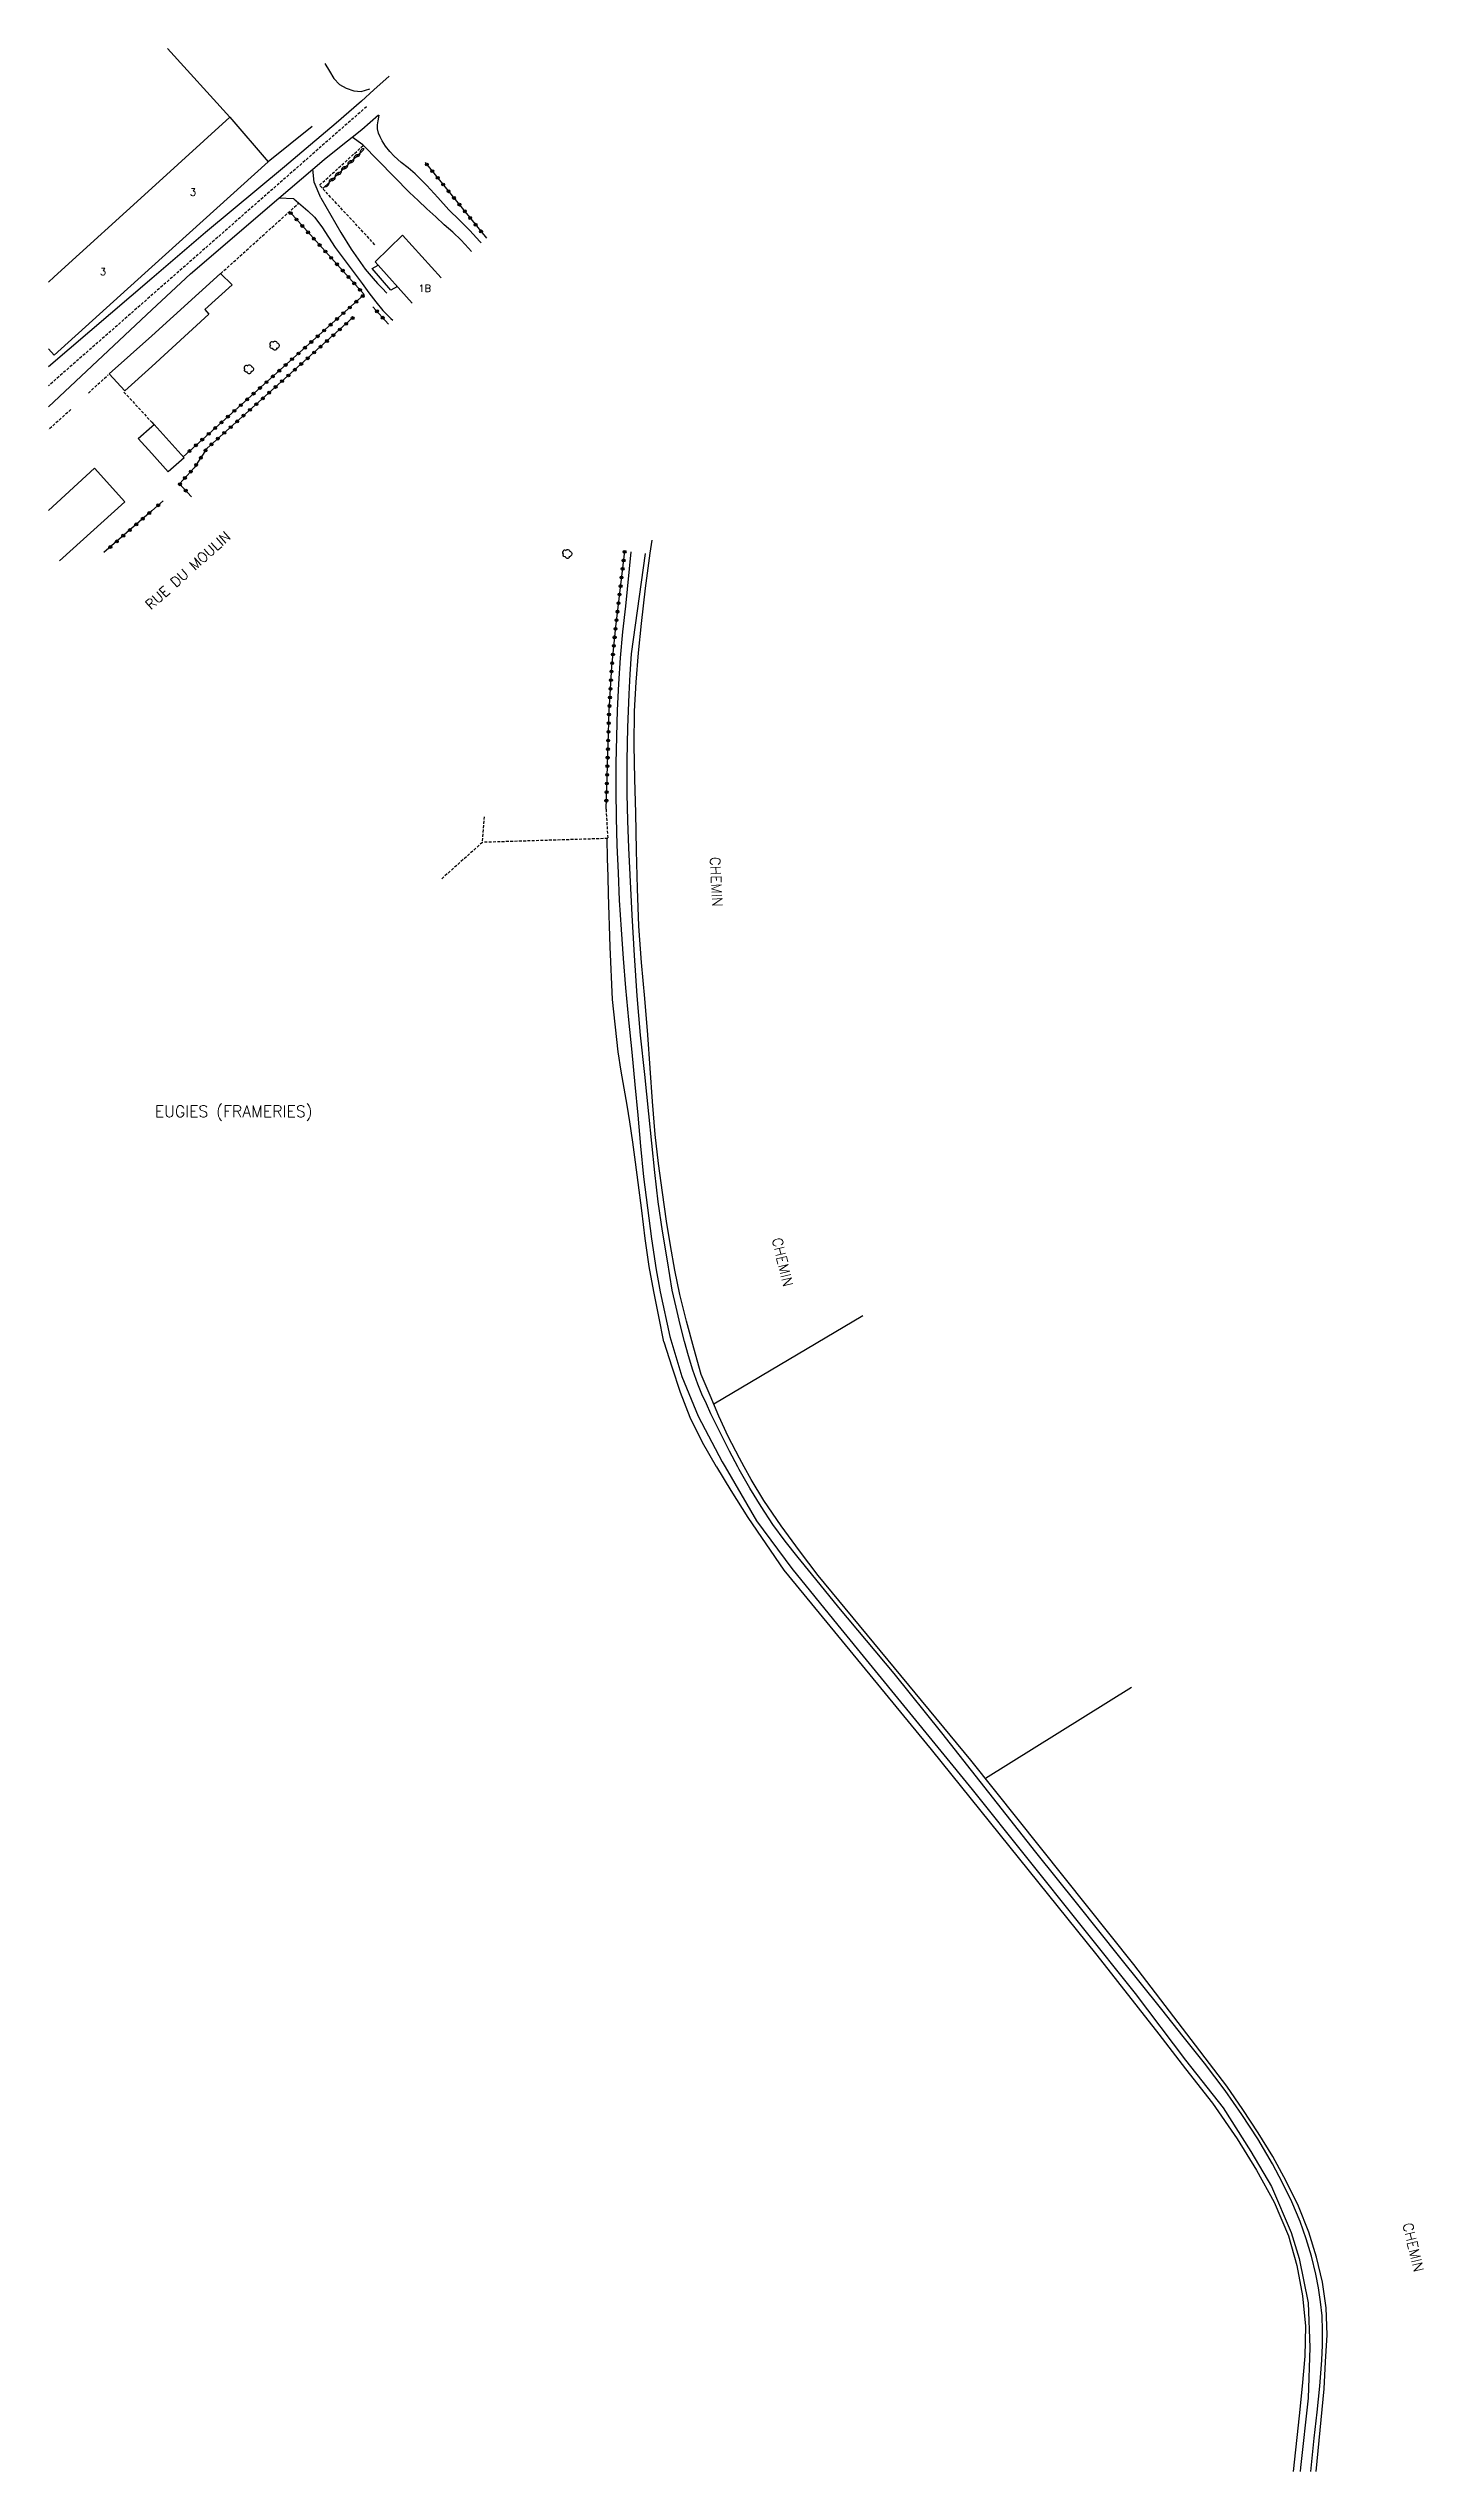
# Model space of a CAD drawing. Header units: millimetres. Extents: x 115000 to 116000, y 119000 to 119994.
# Drawn here: x 115000 to 115239.6, y 119000 to 119422.1 of the extents above; entities that cross this region are included whole.
import ezdxf
from ezdxf.enums import TextEntityAlignment as Align

# ---------------------------------------------------------------- set-up
doc = ezdxf.new("R2010")
doc.units = ezdxf.units.MM
doc.linetypes.add('DASHED', pattern=[0.75, 0.5, -0.25])
doc.layers.get('0').update_dxf_attribs({"linetype": 'CONTINUOUS'})
for name, color, linetype in [('W0001', 6, 'DASHED'), ('W0008', 7, 'CONTINUOUS'), ('W0017', 7, 'CONTINUOUS'), ('W0071', 7, 'CONTINUOUS'), ('W0101', 7, 'CONTINUOUS'), ('W0104', 1, 'CONTINUOUS'), ('W0112', 1, 'DASHED'), ('W0300', 7, 'CONTINUOUS'), ('W0310', 3, 'CONTINUOUS'), ('W0323', 7, 'CONTINUOUS'), ('W0330', 7, 'CONTINUOUS'), ('W0980', 7, 'CONTINUOUS'), ('W0989', 7, 'CONTINUOUS'), ('W0991', 7, 'CONTINUOUS'), ('W1102', 7, 'CONTINUOUS')]:
    doc.layers.add(name, color=color, linetype=linetype)
doc.styles.get("Standard").update_dxf_attribs({"font": 'romans.shx', "width": 0.85})

msp = doc.modelspace()

# ---------------------------------------------------------------- texts
at = {"layer": 'W0980'}
msp.add_text('EUGIES (FRAMERIES)', height=2, dxfattribs=at).set_placement((115032.27, 119236.8), align=Align.MIDDLE)
at = {"layer": 'W0989'}
for s, rotation, p in [('RUE DU MOULIN', 41.9832, (115017.86, 119324.2)), ('CHEMIN', 272.869, (115115.26, 119281.25)), ('CHEMIN', 283.4994, (115126.05, 119214.69)), ('CHEMIN', 283.4994, (115235.92, 119043.09))]:
    msp.add_text(s, height=1.75, rotation=rotation, dxfattribs=at).set_placement(p)
at = {"layer": 'W0991'}
for s, p in [('3', (115025.21, 119397.08)), ('3', (115009.53, 119383.23)), ('1B', (115065.54, 119380.33))]:
    msp.add_text(s, height=1.25, dxfattribs=at).set_placement(p, align=Align.MIDDLE_CENTER)

# ---------------------------------------------------------------- blocks, each defined once
blk = doc.blocks.new('T300')
for p, q in [((-0.8, 0.51), (-0.86, 0.34)), ((-0.86, 0.34), (-0.86, 0.17)), ((-0.86, 0.17), (-0.74, 0.06)), ((-0.69, 0.63), (-0.8, 0.51)), ((-0.8, -0.06), (-0.74, 0.06)), ((-0.74, 0.06), (-0.69, 0.11)), ((-0.57, 0.69), (-0.69, 0.63)), ((-0.46, 0.69), (-0.57, 0.69)), ((-0.29, 0.63), (-0.46, 0.69)), ((-0.29, 0.63), (-0.17, 0.74)), ((-0.23, 0.57), (-0.29, 0.63)), ((-0.17, 0.74), (-0.06, 0.8)), ((-0.06, 0.8), (0.06, 0.8)), ((0.06, 0.8), (0.23, 0.74)), ((0.23, 0.74), (0.34, 0.63)), ((0.34, 0.63), (0.4, 0.51)), ((0.46, 0.46), (0.34, 0.46)), ((0.4, 0.51), (0.4, 0.46)), ((0.57, 0.4), (0.46, 0.46)), ((0.57, 0.4), (0.69, 0.29)), ((0.69, 0.29), (0.74, 0.17)), ((0.74, 0.06), (0.69, -0.17)), ((0.74, 0.17), (0.74, 0.06)), ((-0.8, -0.17), (-0.8, -0.06)), ((-0.8, -0.23), (-0.8, -0.17)), ((-0.74, -0.34), (-0.8, -0.23)), ((-0.69, -0.4), (-0.74, -0.34)), ((-0.51, -0.46), (-0.69, -0.4)), ((-0.4, -0.46), (-0.51, -0.46)), ((-0.4, -0.46), (-0.34, -0.46)), ((-0.34, -0.46), (-0.34, -0.4)), ((-0.34, -0.51), (-0.34, -0.46)), ((-0.29, -0.63), (-0.34, -0.51)), ((-0.17, -0.74), (-0.29, -0.63)), ((-0.06, -0.8), (-0.17, -0.74)), ((0.06, -0.8), (-0.06, -0.8)), ((0.17, -0.74), (0.06, -0.8)), ((0.23, -0.69), (0.17, -0.74)), ((0.29, -0.46), (0.23, -0.46)), ((0.29, -0.63), (0.23, -0.69)), ((0.46, -0.4), (0.29, -0.46)), ((0.34, -0.51), (0.29, -0.63)), ((0.34, -0.51), (0.34, -0.46)), ((0.57, -0.34), (0.46, -0.4)), ((0.63, -0.29), (0.57, -0.34)), ((0.69, -0.17), (0.63, -0.29))]:
    blk.add_line(p, q)
blk = doc.blocks.new('t323o')
at = {"color": 0, "linetype": 'Continuous'}
for radius in [0.25, 0.15]:
    blk.add_circle((0, 0), radius, dxfattribs=at)
blk = doc.blocks.new('t310o')
at = {"color": 0, "linetype": 'Continuous'}
for centre, start, end in [((-0.5, 0.38), 216.8699, 323.1304), ((0.5, -0.37), 36.8699, 143.1303)]:
    blk.add_arc(centre, 0.625, start, end, dxfattribs=at)

# ---------------------------------------------------------------- linework, layer by layer
at = {"layer": 'W0001'}
msp.add_lwpolyline([(115055.42, 119411.96), (115000, 119363.33)], dxfattribs=at)
at = {"layer": 'W0008'}
for points in [[(115059.34, 119417.28), (115059.34, 119417.28), (115059.34, 119417.28), (115056.68, 119414.9), (115054.57, 119412.95), (115050.14, 119409.08), (115045.63, 119405.29), (115041.12, 119401.51)], [(115048.03, 119402.76), (115051.31, 119405.39), (115052.9, 119406.66), (115054.6, 119408.01), (115057.51, 119410.54), (115057.51, 119410.54), (115057.51, 119410.54), (115057.51, 119410.54)], [(115018, 119376.55), (115024.72, 119382.85), (115040.16, 119396.04), (115046.05, 119401.07), (115048.03, 119402.76)], [(115041.12, 119401.51), (115027.34, 119390.03), (115018, 119382.03)], [(115018, 119382.03), (115000, 119366.62)], [(115000, 119359.65), (115018, 119376.55)]]:
    msp.add_lwpolyline(points, dxfattribs=at)
at = {"layer": 'W0017'}
for points in [[(115048.14, 119419.46), (115048.94, 119418.16), (115049.73, 119416.85), (115050.73, 119415.82), (115051.88, 119415.17), (115053.2, 119414.73), (115054.48, 119414.59), (115055.99, 119415.06)], [(115075.38, 119388.25), (115075.17, 119388.48), (115073.4, 119390.37), (115071.6, 119392.17), (115069.77, 119394), (115067.83, 119396.12), (115065.92, 119398.23), (115063.92, 119400.25), (115062.68, 119401.28), (115061.43, 119402.25), (115060.25, 119403.35), (115059.48, 119404.17), (115058.75, 119405.08), (115058.12, 119406.03), (115057.77, 119406.68), (115057.48, 119407.37), (115057.32, 119408.08), (115057.32, 119408.8), (115057.43, 119409.52), (115057.6, 119410.5)], [(115062.88, 119397.03), (115054.78, 119405.34), (115052.9, 119406.66)], [(115047.48, 119396.08), (115046.27, 119398.79), (115046.05, 119401.07)], [(115042.75, 119395.88), (115040.16, 119396.04)], [(115042.75, 119395.88), (115043.97, 119394.85), (115045.2, 119393.83), (115046.35, 119392.72), (115047.65, 119391.05), (115048.8, 119389.25), (115049.97, 119387.45), (115051.52, 119385.35), (115053.08, 119383.23), (115054.65, 119381.15), (115055.83, 119379.55), (115057.03, 119377.97), (115058.28, 119376.45), (115059.68, 119375.05), (115060.01, 119374.76)], [(115047.48, 119396.08), (115049.2, 119393.05), (115050.92, 119390.05), (115052.75, 119387.12), (115053.95, 119385.37), (115055.2, 119383.65), (115056.55, 119382.03), (115057.35, 119381.17), (115058.15, 119380.32), (115058.97, 119379.48)], [(115073.68, 119386.75), (115073.17, 119387.32), (115071.88, 119388.68), (115070.45, 119390.08), (115068.97, 119391.4), (115067.48, 119392.75), (115065.95, 119394.17), (115064.43, 119395.6), (115062.88, 119397.03)]]:
    msp.add_lwpolyline(points, dxfattribs=at)
at = {"layer": 'W0071'}
for points in [[(115101.46, 119334.43), (115101.46, 119334.43), (115101.46, 119334.43), (115100.53, 119324.96), (115100.03, 119320.47), (115099.62, 119315.97), (115099.32, 119311.4), (115099.11, 119306.83), (115098.97, 119302.25), (115098.88, 119297.53), (115098.86, 119292.8), (115098.9, 119288.07), (115099.04, 119283.29), (115099.25, 119278.51), (115099.45, 119273.73), (115099.8, 119268.65), (115100.15, 119263.56), (115100.54, 119258.47), (115101.05, 119252.86), (115101.62, 119247.25), (115102.17, 119241.64), (115102.66, 119236.27), (115103.14, 119230.9), (115103.7, 119225.54), (115104.35, 119220.13), (115105.07, 119214.73), (115105.91, 119209.34), (115106.13, 119208.07), (115106.36, 119206.8), (115106.59, 119205.53)], [(115108.69, 119205.8), (115107.84, 119210.93), (115106.99, 119216.05), (115106.23, 119221.19), (115105.62, 119226.3), (115105.1, 119231.41), (115104.58, 119236.53), (115103.88, 119243.38), (115103.18, 119250.24), (115102.58, 119257.09), (115102.08, 119264.1), (115101.68, 119271.12), (115101.34, 119278.14), (115101.12, 119282.85), (115100.93, 119287.56), (115100.82, 119292.27), (115100.81, 119298.06), (115100.92, 119303.84), (115101.15, 119309.62), (115101.34, 119313.13), (115101.57, 119316.64), (115101.57, 119316.64), (115101.57, 119316.64), (115104.04, 119334.1), (115104.04, 119334.1)], [(115106.59, 119205.53), (115108.29, 119197.71), (115110.36, 119190.73), (115113.2, 119183.87), (115117.36, 119175.89), (115117.88, 119175)], [(115120.11, 119175), (115118.65, 119177.77), (115117.04, 119181.03), (115115.43, 119184.28), (115114.64, 119185.99), (115113.85, 119187.69), (115113.13, 119189.41), (115112.27, 119191.86), (115111.52, 119194.35), (115110.82, 119196.85), (115110.06, 119199.82), (115109.38, 119202.82), (115108.69, 119205.8)], [(115117.88, 119175), (115123.37, 119165.6), (115129.52, 119157.29), (115137.55, 119147.42), (115160.92, 119118.84), (115189.35, 119083.26), (115198.1, 119071.69), (115204.65, 119063.33), (115209.51, 119055.76), (115213.11, 119049.63), (115216.52, 119041.66), (115217.91, 119037.11), (115219.45, 119029.4), (115219.75, 119021.59), (115219.48, 119012.79), (115218.15, 119000.7), (115218.06, 119000)], [(115219.97, 119000), (115220.54, 119005.8), (115221.04, 119010.33), (115221.53, 119014.87), (115221.85, 119019.4), (115221.95, 119021.99), (115221.99, 119024.57), (115221.89, 119027.15), (115221.65, 119029.58), (115221.28, 119032), (115220.82, 119034.4), (115220.07, 119037.49), (115219.15, 119040.54), (115218.08, 119043.54), (115216.65, 119046.97), (115215.02, 119050.32), (115213.28, 119053.61), (115210.71, 119057.98), (115207.91, 119062.22), (115205.01, 119066.38), (115201.44, 119071.15), (115197.72, 119075.81), (115193.98, 119080.46), (115186.69, 119089.62), (115179.36, 119098.75), (115172.03, 119107.88), (115163.83, 119118.27), (115155.64, 119128.68), (115147.35, 119139), (115142.53, 119144.78), (115137.68, 119150.54), (115132.92, 119156.37), (115130.64, 119159.21), (115128.38, 119162.07), (115126.23, 119165), (115124.16, 119168.11), (115122.21, 119171.31), (115120.35, 119174.56), (115120.11, 119175)]]:
    msp.add_lwpolyline(points, dxfattribs=at)
at = {"layer": 'W0101'}
for points in [[(115018, 119397.77), (115031.59, 119410.11)], [(115031.59, 119410.11), (115038.29, 119402.37)], [(115038.29, 119402.37), (115018, 119384.05)], [(115000.97, 119382.32), (115018, 119397.77)], [(115063.39, 119377.72), (115056.92, 119384.95), (115061.66, 119389.55)], [(115018, 119384.05), (115001, 119368.68)], [(115000, 119381.41), (115000.97, 119382.32)], [(115001, 119368.68), (115000, 119369.77)]]:
    msp.add_lwpolyline(points, dxfattribs=at)
at = {"layer": 'W0104'}
for points in [[(115031.59, 119410.11), (115020.75, 119422.1)], [(115045.96, 119408.52), (115045.96, 119408.52), (115038.29, 119402.37)], [(115060.8, 119380.62), (115059.68, 119379.97), (115056.4, 119383.77), (115057.43, 119384.37)], [(115018, 119372.07), (115030, 119382.88), (115032, 119380.92), (115027.23, 119376.65), (115027.97, 119375.8), (115018, 119366.72)], [(115018, 119366.72), (115013.32, 119362.45), (115010.6, 119365.4), (115018, 119372.07)], [(115018, 119351.53), (115015.63, 119354.15), (115018, 119356.22)], [(115018, 119356.22), (115018.4, 119356.57), (115023.63, 119350.77), (115020.85, 119348.37), (115018, 119351.53)], [(115000, 119341.64), (115008, 119348.97), (115013.28, 119343.15), (115001.92, 119332.85)]]:
    msp.add_lwpolyline(points, dxfattribs=at)
at = {"layer": 'W0112'}
for points in [[(115047.23, 119398.28), (115054.97, 119405.32)], [(115056.88, 119387.92), (115047.23, 119398.28)], [(115030.02, 119382.9), (115043.6, 119395.15)], [(115006.95, 119362.08), (115010.4, 119365.23)], [(115013.15, 119362.25), (115018, 119356.98)], [(115003.92, 119359.2), (115000, 119355.7)], [(115018, 119356.98), (115018.4, 119356.57)], [(115097.15, 119289.57), (115097.45, 119284.48), (115075.6, 119283.8), (115068.38, 119277.33)], [(115075.92, 119288.28), (115075.53, 119283.73)]]:
    msp.add_lwpolyline(points, dxfattribs=at)
at = {"layer": 'W0310'}
msp.add_lwpolyline([(115054.92, 119404.52), (115047.8, 119397.7)], dxfattribs=at)
at = {"layer": 'W0323'}
for points in [[(115065.65, 119402.24), (115065.65, 119402.24), (115065.65, 119402.24), (115076.31, 119389.07)], [(115041.97, 119393.68), (115055.03, 119379.23), (115023.45, 119350.97)], [(115053, 119375.15), (115027.57, 119352.4), (115025.4, 119349.03), (115022.83, 119346.28), (115024.92, 119343.97)], [(115059.26, 119374.1), (115056.52, 119377.08)], [(115018, 119341.55), (115009.65, 119334.27)], [(115020, 119343.28), (115018, 119341.55)], [(115097.15, 119289.57), (115097.68, 119306.65), (115098.15, 119314.43), (115098.83, 119321.37), (115100.4, 119334.54), (115100.4, 119334.54)]]:
    msp.add_lwpolyline(points, dxfattribs=at)
at = {"layer": 'W0330'}
for points in [[(115113.73, 119191.08), (115112.43, 119195.72), (115111.17, 119200.38), (115110, 119205.07), (115109.13, 119209.3), (115108.38, 119213.57), (115107.7, 119217.83), (115106.97, 119222.83), (115106.3, 119227.87), (115105.72, 119232.9), (115105.22, 119238.68), (115104.82, 119244.48), (115104.42, 119250.28), (115103.88, 119256.58), (115103.32, 119262.88), (115102.88, 119269.2), (115102.6, 119275.78), (115102.43, 119282.37), (115102.32, 119288.93), (115102.18, 119294.83), (115102.07, 119300.73), (115102.13, 119306.63), (115102.4, 119311.73), (115102.8, 119316.83), (115103.3, 119321.93), (115104, 119328.08), (115104.83, 119334.2), (115105.19, 119336.43)], [(115107.23, 119196.82), (115106.35, 119201.2), (115105.45, 119205.55), (115104.68, 119209.92), (115103.97, 119214.8), (115103.4, 119219.68), (115102.77, 119224.57), (115102.28, 119228.08), (115101.8, 119231.6), (115101.28, 119235.12), (115100.8, 119238.05), (115100.28, 119241), (115099.8, 119243.95), (115099.63, 119245.05), (115099.43, 119246.2), (115099.25, 119247.32), (115098.28, 119256.43), (115097.85, 119265.6), (115097.6, 119274.8), (115097.52, 119277.88), (115097.43, 119280.97), (115097.35, 119284.48)], [(115115.9, 119185.97), (115141.89, 119201.4)], [(115107.23, 119196.82), (115108.63, 119192.43), (115110.07, 119188.02), (115111.73, 119183.7), (115113.9, 119179.33), (115116.33, 119175.08), (115116.38, 119175)], [(115121.22, 119175), (115120.38, 119176.52), (115118.43, 119180.28), (115116.8, 119183.83), (115115.27, 119187.47), (115113.73, 119191.08)], [(115116.38, 119175), (115118.88, 119170.9), (115121.88, 119166.22), (115125, 119161.6), (115128.13, 119157), (115153.77, 119125.77), (115182.68, 119089.98), (115193.47, 119076.17), (115198.13, 119070.18), (115202.82, 119064.18), (115207.12, 119057.97), (115210.48, 119052.52), (115213.58, 119046.9), (115216.03, 119041.07), (115217.48, 119035.92), (115218.48, 119030.63), (115219, 119025.32), (115218.92, 119020.12), (115218.42, 119014.9), (115217.9, 119009.68), (115216.85, 119000)], [(115220.9, 119000), (115222.27, 119014.38), (115222.52, 119019.1), (115222.77, 119023.82), (115222.62, 119028.5), (115221.97, 119032.97), (115220.93, 119037.37), (115219.62, 119041.68), (115217.82, 119046.2), (115215.67, 119050.6), (115213.32, 119054.88), (115210.78, 119059.03), (115208.07, 119063.08), (115205.33, 119067.12), (115189.12, 119088.3), (115160.7, 119123.93), (115134.1, 119156.07), (115130.88, 119160.4), (115127.67, 119164.72), (115124.63, 119169.18), (115122.43, 119172.8), (115121.22, 119175)], [(115188.7, 119136.58), (115163.25, 119120.73)]]:
    msp.add_lwpolyline(points, dxfattribs=at)
at = {"layer": 'W1102'}
msp.add_lwpolyline([(115061.66, 119389.55), (115068.4, 119382.12)], dxfattribs=at)

# ---------------------------------------------------------------- block references
at = {"layer": 'W0300'}
for p in [(115039.43, 119370.32), (115034.97, 119366.2), (115090.45, 119334.03)]:
    msp.add_blockref('T300', p, dxfattribs=at)
at = {"layer": 'W0310', "rotation": 223.7666083909423}
for p in [(115054.3, 119403.93), (115049.97, 119399.78), (115051.05, 119400.81), (115052.13, 119401.85), (115053.22, 119402.89), (115048.88, 119398.74)]:
    msp.add_blockref('t310o', p, dxfattribs=at)
at = {"layer": 'W0323'}
for p, rotation in [((115065.93, 119401.89), 308.9762981220761), ((115066.88, 119400.73), 308.9762981220761), ((115067.82, 119399.56), 308.9762981220761), ((115068.76, 119398.4), 308.9762981220761), ((115069.71, 119397.23), 308.9762981220761), ((115070.65, 119396.06), 308.9762981220761), ((115042.21, 119393.41), 312.120562982228), ((115043.22, 119392.3), 312.120562982228), ((115071.59, 119394.9), 308.9762981220761), ((115072.54, 119393.73), 308.9762981220761), ((115073.48, 119392.57), 308.9762981220761), ((115074.42, 119391.4), 308.9762981220761), ((115044.22, 119391.19), 312.120562982228), ((115045.23, 119390.07), 312.120562982228), ((115046.24, 119388.96), 312.120562982228), ((115047.24, 119387.85), 312.120562982228), ((115075.37, 119390.23), 308.9762981220761), ((115048.25, 119386.74), 312.120562982228), ((115049.25, 119385.62), 312.120562982228), ((115050.26, 119384.51), 312.120562982228), ((115051.27, 119383.4), 312.120562982228), ((115052.27, 119382.29), 312.120562982228), ((115053.28, 119381.17), 312.120562982228), ((115054.28, 119380.06), 312.120562982228), ((115054.75, 119378.98), 221.8277520604001), ((115050.28, 119374.98), 221.8277520604001), ((115051.39, 119375.98), 221.8277520604001), ((115052.51, 119376.98), 221.8277520604001), ((115052.99, 119375.14), 221.8128595357291), ((115053.63, 119377.98), 221.8277520604001), ((115057.23, 119376.31), 132.579650541069), ((115058.24, 119375.2), 132.579650541069), ((115045.8, 119370.97), 221.8277520604001), ((115046.92, 119371.97), 221.8277520604001), ((115048.04, 119372.97), 221.8277520604001), ((115048.52, 119371.14), 221.8128595357291), ((115049.16, 119373.97), 221.8277520604001), ((115049.64, 119372.14), 221.8128595357291), ((115050.76, 119373.14), 221.8128595357291), ((115051.88, 119374.14), 221.8128595357291), ((115040.22, 119365.97), 221.8277520604001), ((115041.33, 119366.97), 221.8277520604001), ((115042.45, 119367.97), 221.8277520604001), ((115042.93, 119366.14), 221.8128595357291), ((115043.57, 119368.97), 221.8277520604001), ((115044.05, 119367.14), 221.8128595357291), ((115044.69, 119369.97), 221.8277520604001), ((115045.17, 119368.14), 221.8128595357291), ((115046.29, 119369.14), 221.8128595357291), ((115047.4, 119370.14), 221.8128595357291), ((115035.75, 119361.97), 221.8277520604001), ((115036.86, 119362.97), 221.8277520604001), ((115037.98, 119363.97), 221.8277520604001), ((115038.46, 119362.14), 221.8128595357291), ((115039.1, 119364.97), 221.8277520604001), ((115039.58, 119363.14), 221.8128595357291), ((115040.7, 119364.14), 221.8128595357291), ((115041.81, 119365.14), 221.8128595357291), ((115031.27, 119357.97), 221.8277520604001), ((115032.39, 119358.97), 221.8277520604001), ((115033.51, 119359.97), 221.8277520604001), ((115033.99, 119358.14), 221.8128595357291), ((115034.63, 119360.97), 221.8277520604001), ((115035.11, 119359.14), 221.8128595357291), ((115036.22, 119360.14), 221.8128595357291), ((115037.34, 119361.14), 221.8128595357291), ((115026.8, 119353.97), 221.8277520604001), ((115027.92, 119354.97), 221.8277520604001), ((115029.04, 119355.97), 221.8277520604001), ((115029.52, 119354.14), 221.8128595357291), ((115030.16, 119356.97), 221.8277520604001), ((115030.63, 119355.14), 221.8128595357291), ((115031.75, 119356.14), 221.8128595357291), ((115032.87, 119357.14), 221.8128595357291), ((115024.57, 119351.97), 221.8277520604001), ((115025.69, 119352.97), 221.8277520604001), ((115025.74, 119349.55), 237.234681861017), ((115026.55, 119350.81), 237.234681861017), ((115027.36, 119352.08), 237.234681861017), ((115028.4, 119353.14), 221.8128595357291), ((115022.91, 119346.19), 312.0555771257676), ((115023.78, 119347.29), 226.9712225674806), ((115023.92, 119345.08), 312.0555771257676), ((115024.8, 119348.39), 226.9712225674806), ((115017.56, 119341.17), 221.0848446921166), ((115019.13, 119342.53), 220.9089294915551), ((115013.04, 119337.23), 221.0848446921166), ((115014.17, 119338.21), 221.0848446921166), ((115015.3, 119339.2), 221.0848446921166), ((115016.43, 119340.18), 221.0848446921166), ((115010.78, 119335.25), 221.0848446921166), ((115011.91, 119336.24), 221.0848446921166), ((115100.21, 119332.93), 83.21776337902438), ((115100.39, 119334.42), 83.21776337902438), ((115099.68, 119328.46), 83.21776337902438), ((115099.85, 119329.95), 83.21776337902438), ((115100.03, 119331.44), 83.21776337902438), ((115099.15, 119323.99), 83.21776337902438), ((115099.32, 119325.48), 83.21776337902438), ((115099.5, 119326.97), 83.21776337902438), ((115098.8, 119321.01), 84.37450399751235), ((115098.97, 119322.5), 83.21776337902438), ((115098.36, 119316.53), 84.37450399751235), ((115098.5, 119318.03), 84.37450399751235), ((115098.65, 119319.52), 84.37450399751235), ((115098.01, 119312.05), 86.5662229326427), ((115098.1, 119313.55), 86.5662229326427), ((115098.21, 119315.04), 84.37450399751235), ((115097.74, 119307.56), 86.5662229326427), ((115097.83, 119309.05), 86.5662229326427), ((115097.92, 119310.55), 86.5662229326427), ((115097.57, 119303.06), 88.212916542933), ((115097.62, 119304.56), 88.212916542933), ((115097.66, 119306.06), 88.212916542933), ((115097.43, 119298.56), 88.212916542933), ((115097.48, 119300.06), 88.212916542933), ((115097.52, 119301.56), 88.212916542933), ((115097.34, 119295.56), 88.212916542933), ((115097.38, 119297.06), 88.212916542933), ((115097.2, 119291.07), 88.212916542933), ((115097.24, 119292.57), 88.212916542933), ((115097.29, 119294.06), 88.212916542933)]:
    msp.add_blockref('t323o', p, dxfattribs=dict(at, rotation=rotation))

msp.set_redraw_order([(e.dxf.handle, doc.entitydb.next_handle()) for e in msp.query("TEXT MTEXT ATTDEF DIMENSION ARC_DIMENSION")])  # texts and dimensions are drawn at this point

doc.saveas('drawing.dxf')
